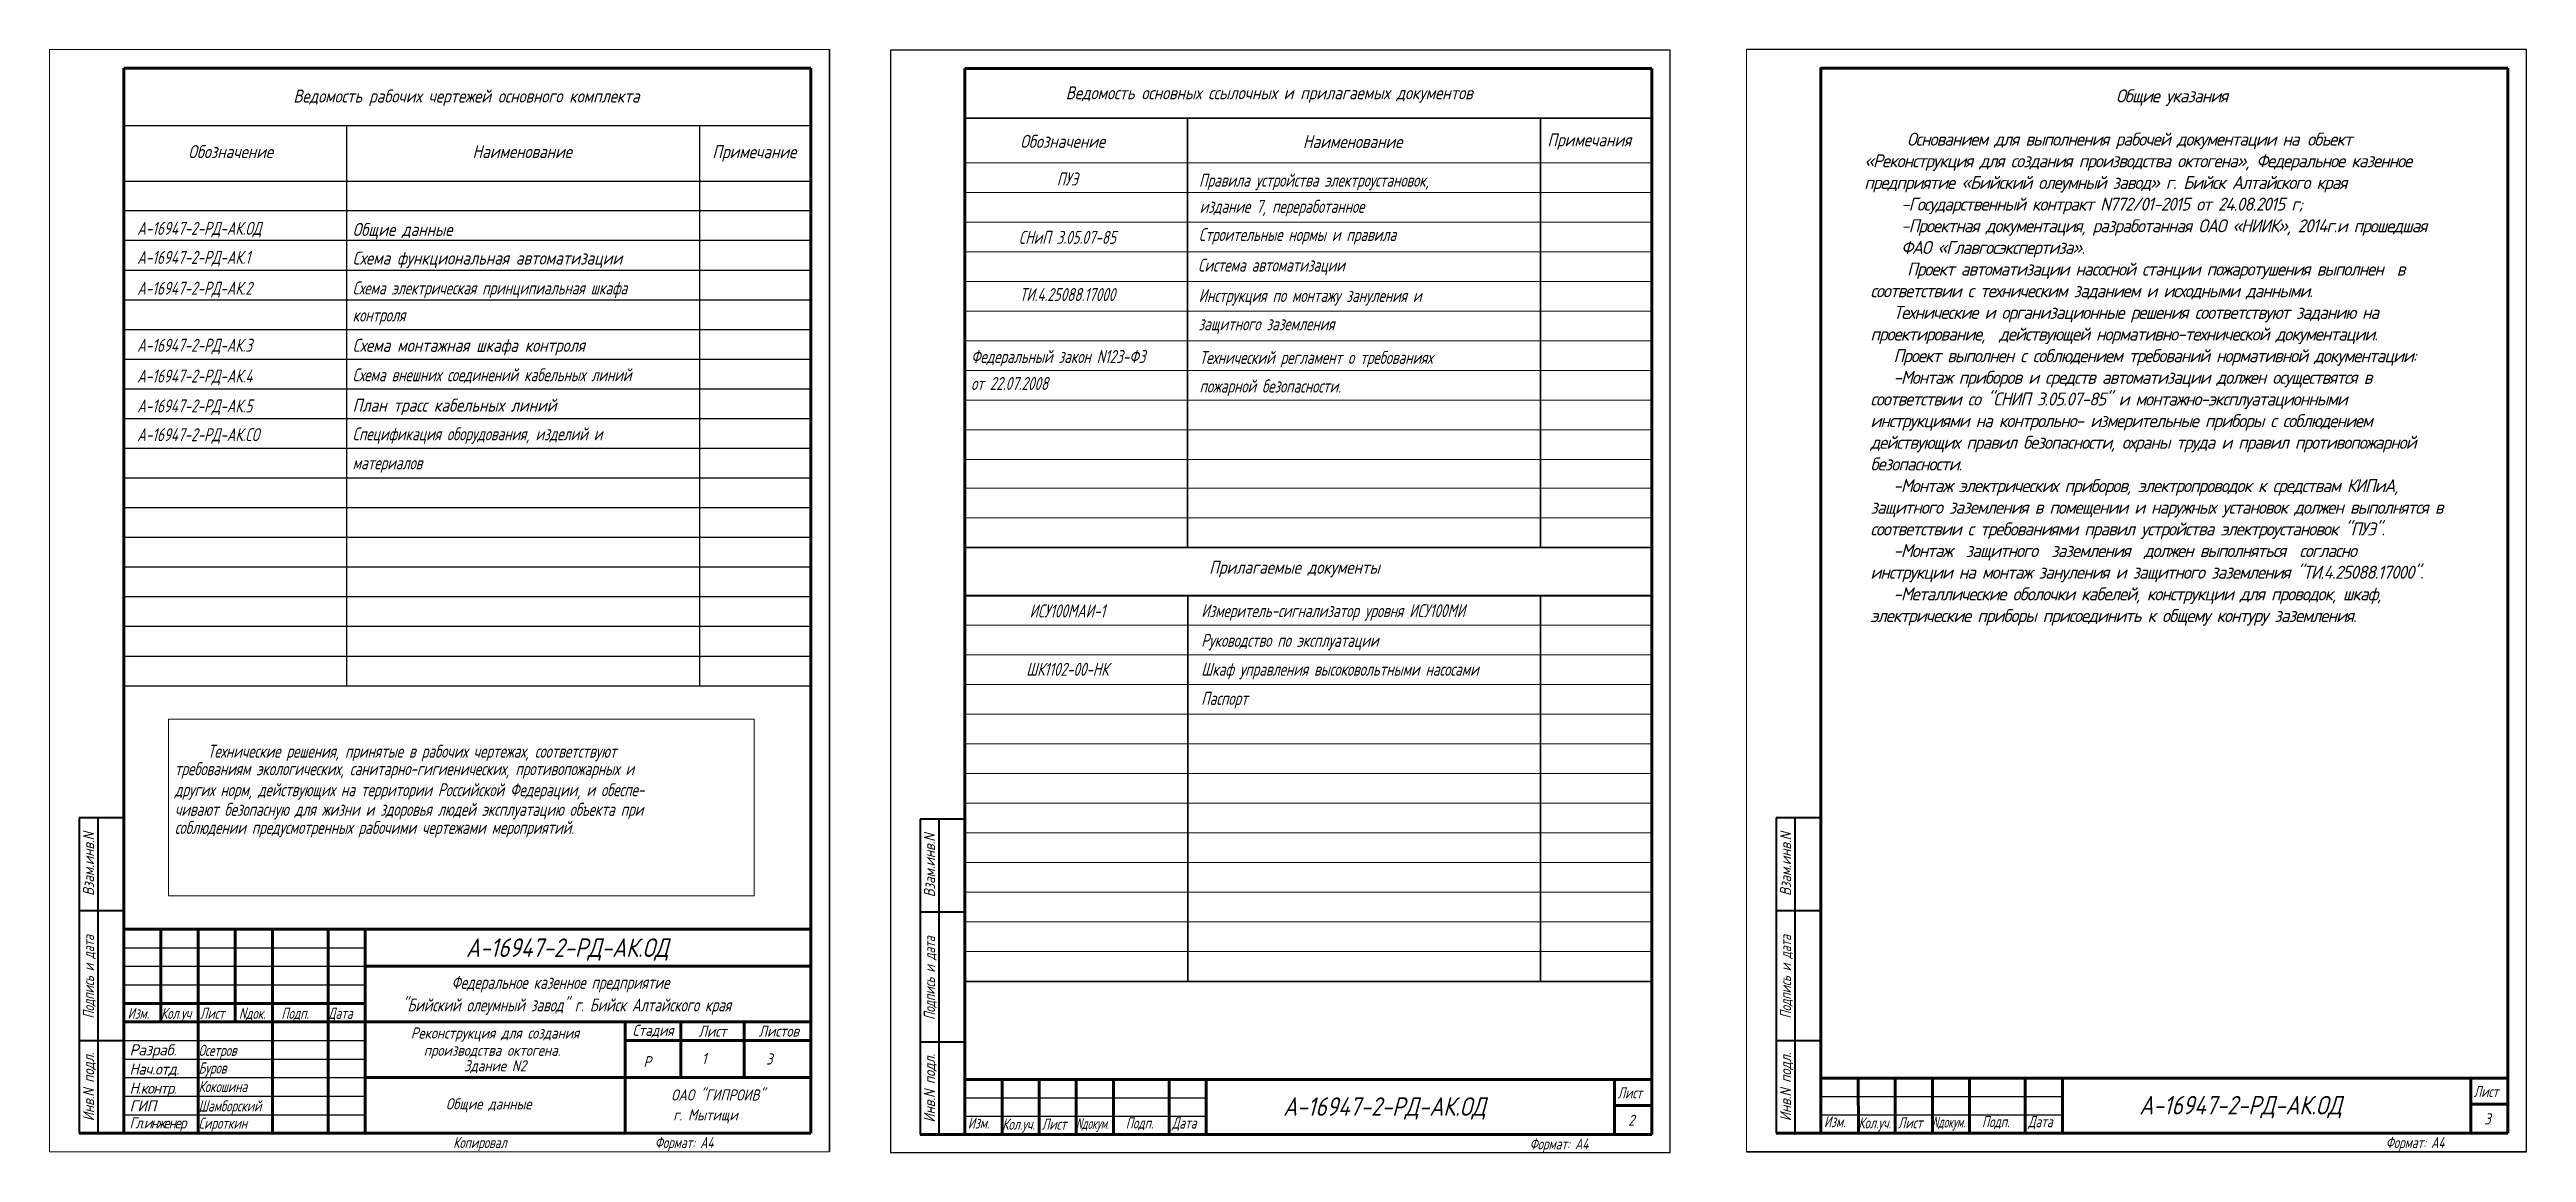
# Model space of a CAD drawing. Header units: millimetres. Extents: x 152217 to 562659, y 54507 to 219294.
# Drawn here: x 555603 to 556270, y 218698 to 218995 of the extents above; entities that cross this region are included whole.
import ezdxf
from ezdxf.enums import TextEntityAlignment as Align

# ---------------------------------------------------------------- set-up
doc = ezdxf.new("R2010")
doc.units = ezdxf.units.MM
doc.layers.get('0').update_dxf_attribs({"lineweight": 18})
for name, color, linetype, lineweight in [('Рамка толстая', 7, 'Continuous', 60), ('Рамка тонкая', 5, 'Continuous', 25), ('Текст_КИП', 2, 'Continuous', 25), ('тонкий', 5, 'Continuous', 25)]:
    doc.layers.add(name, color=color, linetype=linetype, lineweight=lineweight)
doc.layers.add('текст', color=1, linetype='Continuous')
doc.layers.add('Текст.', color=51, linetype='Continuous')
doc.styles.get("Standard").update_dxf_attribs({"font": 'simplex.shx', "width": 0.6, "oblique": 15})

msp = doc.modelspace()

# ---------------------------------------------------------------- texts
at = {"color": 7, "lineweight": 35, "oblique": 15, "width": 0.8}
for s, p in [('Ведомость рабочих чертежей основного комплекта', (555715.4526, 218981.9842)), ('Обозначение', (555651.9526, 218967.4842)), ('Наименование', (555730.4526, 218967.4842)), ('Примечание', (555792.9526, 218966.9842))]:
    msp.add_text(s, height=3.5, dxfattribs=at).set_placement(p, align=Align.MIDDLE)
at = {"lineweight": 30, "oblique": 15, "width": 0.8}
for s, p in [('Ведомость основных ссылочных и прилагаемых документов', (555876.8417, 218981.5739)), ('Обозначение', (555864.5924, 218968.4941)), ('Наименование', (555940.6986, 218968.4297)), ('Примечания', (556006.5274, 218968.8956))]:
    msp.add_text(s, height=3.5, dxfattribs=at).set_placement(p)
at = {"oblique": 15, "width": 0.7}
for s, p in [('ПУЭ', (555877.2669, 218958.3478)), ('СНиП 3.05.07-85', (555877.2669, 218942.6197)), ('ТИ.4.25088.17000', (555877.2669, 218927.2185)), ('ИСУ100МАИ-1', (555877.2669, 218841.9691)), ('ШК1102-00-НК', (555877.2669, 218826.2499))]:
    msp.add_text(s, height=3.5, dxfattribs=at).set_placement(p, align=Align.CENTER)
for s, p in [('Правила устройства электроустановок, ', (555912.7208, 218958.021)), (' издание 7, переработанное', (555911.2778, 218950.9703)), ('Строительные нормы и правила', (555912.6982, 218943.3805)), ('Система автоматизации', (555912.4817, 218935.1551)), ('Инструкция по монтажу зануления и', (555912.6457, 218926.9505)), ('защитного заземления ', (555912.5799, 218919.3072)), ('Измеритель-сигнализатор уровня ИСУ100МИ', (555913.3201, 218842.0414)), ('Руководство по эксплуатации', (555913.3201, 218834.0414)), ('Шкаф управления высоковольтными насосами', (555913.3201, 218826.2499)), ('Паспорт', (555913.3201, 218818.4007))]:
    msp.add_text(s, height=3.5, dxfattribs=at).set_placement(p)
at = {"color": 7, "oblique": 15, "width": 0.7}
for s, p in [('Федеральный закон N123-ФЗ', (555851.348, 218910.5113)), ('Технический регламент о требованиях', (555912.85, 218910.2632)), ('от 22.07.2008 ', (555851.348, 218903.2497)), ('пожарной безопасности.', (555912.85, 218902.5555))]:
    msp.add_text(s, height=3.5, dxfattribs=at).set_placement(p)
at = {"lineweight": 35, "oblique": 15, "width": 0.8}
msp.add_text('Прилагаемые документы', height=3.5, dxfattribs=at).set_placement((555915.4683, 218853.7299))
at = {"color": 2, "oblique": 15, "width": 0.7}
for s, p in [('требованиям экологических, санитарно-гигиенических, противопожарных и ', (555636.9238, 218799.4508)), ('Технические решения, принятые в рабочих чертежах, соответствуют', (555645.781, 218804.1716)), ('других норм, действующих на территории Российской Федерации, и обеспе-', (555636.9238, 218793.7895)), ('чивают безопасную для жизни и здоровья людей эксплуатацию объекта при', (555636.9238, 218788.5044)), ('соблюдении предусмотренных рабочими чертежами мероприятий.', (555636.9238, 218783.631))]:
    msp.add_text(s, height=3.5, dxfattribs=at).set_placement(p)
at = {"color": 2, "oblique": 15}
for s, width, p in [('Взам.инв.N', 0.8, (555615.2026, 218775.4842)), ('Взам.инв.N', 0.8, (555841.6366, 218775.127)), ('Взам.инв.N', 0.8, (556072.1755, 218775.4893)), ('Подпись и дата', 0.7, (555615.2026, 218745.1283)), ('Подпись и дата', 0.7, (555841.6366, 218744.7711)), ('Подпись и дата', 0.7, (556072.1755, 218745.1334)), ('Инв.N подл.', 0.8, (555615.2026, 218715.4842)), ('Инв.N подл.', 0.8, (555841.6366, 218715.127)), ('Инв.N подл.', 0.8, (556072.1755, 218715.4893))]:
    msp.add_text(s, height=3, rotation=90, dxfattribs=dict(at, width=width)).set_placement(p, align=Align.CENTER)
at = {"color": 3, "oblique": 15, "width": 0.7}
for s, p in [('Изм.', (555624.2058, 218733.8102)), ('Кол.уч', (555633.2058, 218733.8102)), ('Лист', (555643.7058, 218733.8102)), ('Nдок.', (555654.2058, 218733.8102)), ('Подп.', (555665.6147, 218733.8102)), ('Дата', (555678.2026, 218733.8102))]:
    msp.add_text(s, height=3, dxfattribs=at).set_placement(p)
at = {"color": 3, "oblique": 15, "width": 0.8}
for s, p in [('Стадия', (555765.7026, 218730.4842)), ('Лист', (555781.7026, 218730.4842)), ('Листов', (555799.5545, 218730.5187))]:
    msp.add_text(s, height=3, dxfattribs=at).set_placement(p, align=Align.MIDDLE)
at = {"color": 2, "oblique": 15, "width": 0.7}
for s, p in [('Копировал', (555719.0826, 218700.0839)), ('Формат: А4', (555774.0826, 218700.0839)), ('Формат: А4', (556240.1797, 218700.0839)), ('Формат: А4', (556009.6408, 218699.7216))]:
    msp.add_text(s, height=3, dxfattribs=at).set_placement(p, align=Align.MIDDLE)
at = {"color": 7, "insert": (556089.3772, 218984.2489), "char_height": 3.5, "attachment_point": 1}
msp.add_mtext_dynamic_manual_height_columns('\\pi66.132,l4.1416;{\\W0.9;\\T0.9;Общие указания\\P\\pi6.1978;\\P\\pi9.9313,l2.4792;^I\\C256;Основанием для выполнения рабочей документации на\\W1;\\T1; \\W0.9;\\T0.9;объект «Реконструкция для создания производства октогена», Федеральное казенное предприятие «Бийский олеумный завод» г.\\~Бийск Алтайского края \\P-Государственный контракт N772/01-2015 от 24.08.2015 г; \\P\\pi0,l12.41;-Проектная документация, разработанная ОАО «НИИК», 2014г.и прошедшая ФАО «Главгосэкспертиза».\\P\\pl4.1416;\\C7;^IПроект автоматизации насосной станции пожаротушения выполнен  в соответствии с техническим заданием и исходными данными. \\P\\pi6.1978;Технические и организационные решения соответствуют заданию на проектирование,  действующей нормативно-технической документации.\\PПроект выполнен с соблюдением требований нормативной документации:\\P-Монтаж приборов и средств автоматизации должен осуществятся в соответствии со "СНИП 3.05.07-85" и монтажно-эксплуатационными инструкциями на контрольно- измерительные приборы с соблюдением действующих правил безопасности, охраны труда и правил противопожарной безопасности.\\P-Монтаж электрических приборов, электропроводок к средствам КИПиА, защитного заземления в помещении и наружных установок должен выполнятся в соответствии с требованиями правил устройства электроустановок "ПУЭ".  \\P-Монтаж  защитного  заземления  должен выполняться  согласно  инструкции на монтаж зануления и защитного заземления "ТИ.4.25088.17000".\\P-Металлические оболочки кабелей, конструкции для проводок, шкаф, электрические приборы присоединить к общему контуру заземления.}', width=171.412045, gutter_width=17.5, heights=[0], dxfattribs=at)
at = {"layer": 'текст', "color": 3, "oblique": 15}
for s, width, p in [('Лист', 0.7, (556025.4485, 218712.3734)), ('Лист', 0.7, (556255.9874, 218712.7357)), ('Изм.', 0.7, (555850.4685, 218704.2502)), ('Кол.уч.', 0.7, (555859.7273, 218703.9216)), ('Лист', 0.7, (555870.3856, 218703.9605)), ('Nдокум.', 0.6, (555879.5923, 218704.1352)), ('Подп.', 0.7, (555893.0021, 218704.2502)), ('Дата', 0.7, (555905.4372, 218704.2502)), ('Изм.', 0.7, (556081.0074, 218704.6125)), ('Кол.уч.', 0.7, (556090.2662, 218704.2839)), ('Лист', 0.7, (556100.9245, 218704.3228)), ('Nдокум.', 0.6, (556110.1312, 218704.4975)), ('Подп.', 0.7, (556123.5411, 218704.6125)), ('Дата', 0.7, (556135.9761, 218704.6125))]:
    msp.add_text(s, height=3, dxfattribs=dict(at, width=width)).set_placement(p)
at = {"layer": 'текст', "char_height": 3, "width": 19, "attachment_point": 4}
for s, insert in [('{\\W0.95;\\T0.95;Разраб.}', (555624.7296, 218725.0571)), ('{\\W0.9;\\T0.95;Нач.отд.}', (555624.7296, 218720.0571)), ('{\\W0.9;\\T0.9;Н.контр.}', (555624.7296, 218714.7263)), ('{\\W0.95;\\T0.95;ГИП}', (555624.7296, 218710.3647)), ('{\\W0.8;\\T0.85;Гл.инженер}', (555624.7296, 218705.3647))]:
    msp.add_mtext(s, dxfattribs=dict(at, insert=insert))
at = {"layer": 'Текст.', "color": 2, "oblique": 15, "width": 0.8}
for s, p in [('2', (556029.1201, 218704.9879)), ('3', (556259.659, 218705.3502))]:
    msp.add_text(s, height=3, dxfattribs=at).set_placement(p, align=Align.CENTER)
at = {"layer": 'Текст_КИП', "oblique": 15}
for s, height, width, p in [('А-16947-2-РД-АК.ОД ', 3.5, 0.7, (555626.8135, 218945.0524)), ('Общие данные', 3.5, 0.8, (555684.8135, 218944.7526)), ('А-16947-2-РД-АК.1 ', 3.5, 0.7, (555626.8135, 218937.219)), ('Схема функциональная автоматизации ', 3.5, 0.8, (555684.8135, 218937.0487)), ('Схема электрическая принципиальная шкафа', 3.5, 0.7, (555684.8135, 218928.9876)), ('контроля', 3.5, 0.7, (555684.8135, 218921.692)), ('А-16947-2-РД-АК.3 ', 3.5, 0.7, (555626.8135, 218913.5496)), ('Схема монтажная шкафа контроля', 3.5, 0.8, (555684.8135, 218913.53)), ('А-16947-2-РД-АК.4 ', 3.5, 0.7, (555626.8135, 218905.2526)), ('Схема внешних соединений кабельных линий ', 3.5, 0.7, (555684.8135, 218905.5945)), ('План трасс кабельных линий ', 3.5, 0.8, (555684.8135, 218897.4014)), ('Спецификация оборудования, изделий и', 3.5, 0.7, (555684.8135, 218889.6818)), ('материалов', 3.5, 0.7, (555684.8135, 218881.866)), ('Федеральное казенное предприятие', 3.5, 0.7, (555711.4003, 218741.8813)), ('"Бийский олеумный завод" г. Бийск Алтайского края ', 3.5, 0.7, (555698.1159, 218735.8045)), ('Буров', 3, 0.7, (555643.3319, 218719.0625)), ('Осетров', 3, 0.7, (555643.3319, 218723.8246)), ('Кокошина', 3, 0.7, (555643.3319, 218714.0625)), ('ОАО "ГИПРОИВ"', 3, 0.8, (555770.5982, 218711.7961)), ('Шамборский', 3, 0.7, (555643.3319, 218708.8467)), ('Общие данные', 3, 0.8, (555709.9424, 218709.4116)), ('г. Мытищи', 3, 0.8, (555771.1557, 218706.4383)), ('Сироткин', 3, 0.7, (555643.3319, 218704.2036))]:
    msp.add_text(s, height=height, dxfattribs=dict(at, width=width)).set_placement(p)
at = {"layer": 'Текст_КИП', "ltscale": 0.02, "oblique": 15}
for s, height, width, p in [('А-16947-2-РД-АК.2', 3.5, 0.7, (555626.8135, 218928.9138)), ('А-16947-2-РД-АК.5', 3.5, 0.7, (555626.8135, 218897.2055)), ('А-16947-2-РД-АК.СО', 3.5, 0.7, (555626.8135, 218889.4604)), ('А-16947-2-РД-АК.ОД', 5, 0.8, (555715.3265, 218750.4908)), ('А-16947-2-РД-АК.ОД', 5, 0.8, (555935.3741, 218707.6877)), ('А-16947-2-РД-АК.ОД', 5, 0.8, (556165.913, 218708.0501))]:
    msp.add_text(s, height=height, dxfattribs=dict(at, width=width)).set_placement(p)
at = {"layer": 'Текст_КИП', "oblique": 15, "width": 0.8}
for s, p in [('Реконструкция для создания', (555723.1554, 218728.4947)), ('производства октогена. ', (555723.1554, 218723.8408)), ('Здание N2', (555723.1554, 218719.6806))]:
    msp.add_text(s, height=3, dxfattribs=at).set_placement(p, align=Align.CENTER)
at = {"layer": 'Текст_КИП', "lineweight": -3, "oblique": 15, "width": 0.8}
for s, p in [('Р', (555763.1142, 218720.7725)), ('1', (555778.8337, 218721.6132)), ('3', (555796.1341, 218721.4977))]:
    msp.add_text(s, height=3, dxfattribs=at).set_placement(p)

# ---------------------------------------------------------------- linework, layer by layer
at = {"color": 1}
for p, q in [((555603.1977, 218994.9876), (555603.1977, 218697.9876)), ((555603.1977, 218697.9876), (555603.1977, 218994.9876)), ((555603.1977, 218994.9876), (555603.1977, 218697.9876)), ((555603.1977, 218994.9876), (555813.1977, 218994.9876)), ((556060.1752, 218994.9876), (556060.1752, 218697.9876)), ((555813.1977, 218697.9876), (555603.1977, 218697.9876))]:
    msp.add_line(p, q, dxfattribs=at)
at = {"color": 1, "lineweight": 25}
for p, q in [((555813.1977, 218697.9876), (555813.1977, 218994.9876)), ((555813.1977, 218994.9876), (555813.1977, 218697.9876)), ((555813.1977, 218994.9876), (555813.1977, 218697.9876)), ((556270.1752, 218994.9876), (556060.1752, 218994.9876)), ((556270.1752, 218697.9876), (556270.1752, 218994.9876)), ((556270.1752, 218697.9876), (556060.1752, 218697.9876)), ((556060.1752, 218697.9876), (556270.1752, 218697.9876))]:
    msp.add_line(p, q, dxfattribs=at)
at = {"lineweight": 35}
for p, q in [((555849.6273, 218976.4863), (556034.6273, 218976.4863)), ((555909.6271, 218976.4863), (555909.6271, 218860.7956)), ((556004.7057, 218976.4863), (556004.7057, 218860.7956)), ((555849.6272, 218860.7956), (556034.6272, 218860.7956)), ((555849.6272, 218847.9174), (556034.6272, 218847.9174)), ((555909.6787, 218847.9174), (555909.6787, 218743.9174)), ((556004.7056, 218847.9174), (556004.7056, 218743.9174)), ((555849.6272, 218743.9174), (556034.6272, 218743.9174))]:
    msp.add_line(p, q, dxfattribs=at)
at = {"color": 7, "lineweight": 30}
for p, q in [((555623.2026, 218974.4842), (555808.2026, 218974.4842)), ((555683.2026, 218974.4842), (555683.2026, 218823.4842)), ((555778.2026, 218974.4842), (555778.2026, 218823.4842)), ((555623.2026, 218959.4842), (555808.2026, 218959.4842))]:
    msp.add_line(p, q, dxfattribs=at)
for p, q in [((555849.6273, 218964.4863), (556034.6273, 218964.4863)), ((555849.6273, 218964.4863), (556034.6273, 218964.4863)), ((555849.6273, 218956.4863), (556034.6273, 218956.4863)), ((555849.6273, 218948.4863), (556034.6273, 218948.4863)), ((555849.6273, 218940.4863), (556034.6273, 218940.4863)), ((555849.6273, 218932.4863), (556034.6273, 218932.4863)), ((555849.6273, 218924.4863), (556034.6273, 218924.4863)), ((555849.6273, 218916.4863), (556034.6273, 218916.4863)), ((555849.6273, 218908.4863), (556034.6273, 218908.4863)), ((555849.6273, 218900.4863), (556034.6273, 218900.4863)), ((555849.6273, 218892.4863), (556034.6273, 218892.4863)), ((555849.6273, 218884.4863), (556034.6273, 218884.4863)), ((555849.6272, 218876.7956), (556034.6272, 218876.7956)), ((555849.6272, 218868.7956), (556034.6272, 218868.7956)), ((555849.6272, 218860.7956), (556034.6272, 218860.7956)), ((555849.6272, 218860.7956), (556034.6272, 218860.7956)), ((555849.6272, 218847.9174), (556034.6272, 218847.9174)), ((555849.6272, 218847.7089), (556034.6272, 218847.7089)), ((555849.6272, 218839.9174), (556034.6272, 218839.9174)), ((555849.6272, 218831.9174), (556034.6272, 218831.9174)), ((555849.6272, 218823.9174), (556034.6272, 218823.9174)), ((555849.6272, 218815.9174), (556034.6272, 218815.9174)), ((555849.6272, 218807.9174), (556034.6272, 218807.9174)), ((555849.6272, 218799.9174), (556034.6272, 218799.9174)), ((555849.6272, 218791.9174), (556034.6272, 218791.9174)), ((555849.6272, 218783.9174), (556034.6272, 218783.9174)), ((555849.6272, 218775.9174), (556034.6272, 218775.9174)), ((555849.6272, 218767.9174), (556034.6272, 218767.9174)), ((555849.6272, 218759.9174), (556034.6272, 218759.9174)), ((555849.6272, 218751.9174), (556034.6272, 218751.9174))]:
    msp.add_line(p, q)
at = {"color": 7, "lineweight": 40}
for p, q in [((555611.2026, 218787.9842), (555611.2026, 218702.9842)), ((555623.2026, 218787.9842), (555611.2026, 218787.9842)), ((555616.2026, 218787.9842), (555616.2026, 218702.9842)), ((555837.6366, 218787.627), (555837.6366, 218702.627)), ((555849.6366, 218787.627), (555837.6366, 218787.627)), ((555842.6366, 218787.627), (555842.6366, 218702.627)), ((556068.1755, 218787.9893), (556068.1755, 218702.9893)), ((556080.1755, 218787.9893), (556068.1755, 218787.9893)), ((556073.1755, 218787.9893), (556073.1755, 218702.9893)), ((555611.2026, 218762.9842), (555623.2026, 218762.9842)), ((555837.6366, 218762.627), (555849.6366, 218762.627)), ((556068.1755, 218762.9893), (556080.1755, 218762.9893)), ((555611.2026, 218727.9842), (555623.2026, 218727.9842)), ((555837.6366, 218727.627), (555849.6366, 218727.627)), ((556068.1755, 218727.9893), (556080.1755, 218727.9893)), ((555611.2026, 218702.9842), (555623.2026, 218702.9842)), ((555837.6366, 218702.627), (555849.6366, 218702.627)), ((556068.1755, 218702.9893), (556080.1755, 218702.9893))]:
    msp.add_line(p, q, dxfattribs=at)
at = {"color": 7}
for p, q in [((555623.2026, 218737.9842), (555688.2026, 218737.9842)), ((555623.2026, 218732.9842), (555688.2026, 218732.9842)), ((555688.2026, 218717.9842), (555808.2026, 218717.9842))]:
    msp.add_line(p, q, dxfattribs=at)
msp.add_lwpolyline([(555635.2026, 218814.5571), (555792.9773, 218814.5571), (555792.9773, 218766.9274), (555635.2026, 218766.9274)], close=True, dxfattribs=at)
at = {"layer": 'Рамка толстая', "color": 7}
for p, q in [((555808.2026, 218989.9842), (555623.2026, 218989.9842)), ((555623.2026, 218989.9842), (555623.2026, 218702.9842)), ((555623.2026, 218989.9842), (555623.2026, 218702.9842)), ((555623.2026, 218989.9842), (555808.2026, 218989.9842)), ((555808.2026, 218989.9842), (555808.1232, 218989.9842)), ((555808.2026, 218702.9842), (555808.2026, 218989.9842)), ((555808.2026, 218989.9842), (555808.2026, 218702.9842)), ((556080.1755, 218702.9893), (556080.1752, 218990.1575)), ((556080.1752, 218989.9425), (556265.1752, 218989.9426)), ((556265.1752, 218989.9417), (556265.166, 218702.9833)), ((555808.2026, 218757.9842), (555623.2026, 218757.9842)), ((555623.2026, 218757.9842), (555623.2026, 218702.9842)), ((555808.2026, 218757.9842), (555623.2026, 218757.9842)), ((555623.2026, 218757.9842), (555623.2026, 218702.9842)), ((555633.2026, 218757.9842), (555633.2026, 218732.9842)), ((555643.2026, 218757.9842), (555643.2026, 218702.9842)), ((555653.2026, 218757.9842), (555653.2026, 218732.9842)), ((555663.2026, 218757.9842), (555663.2026, 218702.9842)), ((555678.2026, 218757.9842), (555678.2026, 218702.9842)), ((555688.2026, 218757.9842), (555688.2026, 218702.9842)), ((555849.6366, 218757.627), (555849.6366, 218702.627)), ((555849.6366, 218757.627), (555849.6366, 218702.627)), ((556080.1755, 218757.9893), (556080.1755, 218702.9893)), ((556080.1755, 218757.9893), (556080.1755, 218702.9893)), ((555688.2026, 218747.9842), (555808.2026, 218747.9842)), ((555623.2026, 218737.9842), (555688.2026, 218737.9842)), ((555623.2026, 218732.9842), (555808.2026, 218732.9842)), ((555758.2026, 218732.9842), (555758.2026, 218702.9842)), ((555773.2026, 218732.9842), (555773.2026, 218717.9842)), ((555790.2026, 218732.9842), (555790.2026, 218717.9842)), ((555758.2026, 218727.9842), (555808.2026, 218727.9842)), ((555688.2026, 218717.9842), (555808.2026, 218717.9842)), ((555849.7366, 218717.4866), (556034.6363, 218717.4866)), ((555859.7122, 218717.4866), (555859.7287, 218702.6462)), ((555869.6841, 218717.4866), (555869.6841, 218702.6572)), ((555879.6841, 218717.4866), (555879.6841, 218702.6572)), ((555889.6841, 218717.4866), (555889.6841, 218702.6794)), ((555904.6841, 218717.4866), (555904.6841, 218702.6961)), ((555914.6841, 218717.4866), (555914.6841, 218702.7072)), ((556024.6363, 218717.4866), (556024.6358, 218702.6214)), ((556080.2755, 218717.849), (556265.1752, 218717.849)), ((556090.2512, 218717.849), (556090.2676, 218703.0085)), ((556100.223, 218717.849), (556100.223, 218703.0195)), ((556110.223, 218717.849), (556110.223, 218703.0195)), ((556120.223, 218717.849), (556120.223, 218703.0417)), ((556135.223, 218717.849), (556135.223, 218703.0584)), ((556145.223, 218717.849), (556145.223, 218703.0695)), ((556255.1752, 218717.849), (556255.1748, 218702.9837)), ((556024.6363, 218710.4821), (556034.6363, 218710.4821)), ((556255.1752, 218710.8444), (556265.1752, 218710.8444)), ((555611.2026, 218702.9842), (555808.2026, 218702.9842)), ((556034.6363, 218702.621), (555837.6366, 218702.6272)), ((556265.1752, 218702.9833), (556068.1755, 218702.9895))]:
    msp.add_line(p, q, dxfattribs=at)
at = {"layer": 'Рамка толстая'}
for p, q in [((555849.6273, 218702.635), (555849.6271, 218989.8403)), ((555849.6271, 218989.8401), (556034.6271, 218989.8403)), ((556034.6271, 218989.8403), (556034.6271, 218702.621))]:
    msp.add_line(p, q, dxfattribs=at)
at = {"layer": 'Рамка тонкая'}
for p, q in [((555829.6271, 218994.8403), (555829.6271, 218697.8403)), ((556039.6271, 218994.8403), (555829.6271, 218994.8403)), ((556039.6271, 218697.8403), (556039.6271, 218994.8403)), ((555829.6271, 218697.8403), (556039.6271, 218697.8403))]:
    msp.add_line(p, q, dxfattribs=at)
at = {"layer": 'Рамка тонкая', "color": 7}
for p, q in [((555849.6841, 218717.547), (555914.6841, 218717.547)), ((556080.223, 218717.9093), (556145.223, 218717.9093)), ((555849.6841, 218712.547), (555914.6841, 218712.547)), ((556080.223, 218712.9093), (556145.223, 218712.9093)), ((555849.6841, 218707.547), (555914.6841, 218707.547)), ((556080.223, 218707.9093), (556145.223, 218707.9093))]:
    msp.add_line(p, q, dxfattribs=at)
at = {"layer": 'тонкий', "color": 7}
for p, q in [((555808.2026, 218951.4842), (555623.2026, 218951.4842)), ((555808.2026, 218943.4842), (555623.2026, 218943.4842)), ((555808.2026, 218935.4842), (555623.2026, 218935.4842)), ((555808.2026, 218927.4842), (555623.2026, 218927.4842)), ((555808.2026, 218919.4842), (555623.2026, 218919.4842)), ((555808.2026, 218911.4842), (555623.2026, 218911.4842)), ((555808.2026, 218903.4842), (555623.2026, 218903.4842)), ((555808.2026, 218895.4842), (555623.2026, 218895.4842)), ((555808.2026, 218887.4842), (555623.2026, 218887.4842)), ((555808.2026, 218879.4842), (555623.2026, 218879.4842)), ((555808.2026, 218871.4842), (555623.2026, 218871.4842)), ((555808.2026, 218863.4842), (555623.2026, 218863.4842)), ((555808.2026, 218855.4842), (555623.2026, 218855.4842)), ((555808.2026, 218847.4842), (555623.2026, 218847.4842)), ((555808.2026, 218839.4842), (555623.2026, 218839.4842)), ((555808.2026, 218831.4842), (555623.2026, 218831.4842)), ((555808.2026, 218823.4842), (555623.2026, 218823.4842)), ((555623.2026, 218752.9842), (555688.2026, 218752.9842)), ((555623.2026, 218747.9842), (555688.2026, 218747.9842)), ((555623.2026, 218742.9842), (555688.2026, 218742.9842)), ((555623.2026, 218727.9842), (555688.2026, 218727.9842)), ((555623.2026, 218727.9842), (555688.2026, 218727.9842)), ((555623.2026, 218722.9842), (555688.2026, 218722.9842)), ((555623.2026, 218722.9842), (555688.2026, 218722.9842)), ((555623.2026, 218717.9842), (555688.2026, 218717.9842)), ((555623.2026, 218717.9842), (555688.2026, 218717.9842)), ((555623.2026, 218712.9842), (555688.2026, 218712.9842)), ((555623.2026, 218712.9842), (555688.2026, 218712.9842)), ((555623.2026, 218707.9842), (555688.2026, 218707.9842)), ((555623.2026, 218707.9842), (555688.2026, 218707.9842))]:
    msp.add_line(p, q, dxfattribs=at)

msp.set_redraw_order([(e.dxf.handle, doc.entitydb.next_handle()) for e in msp.query("TEXT MTEXT ATTDEF DIMENSION ARC_DIMENSION")])  # texts and dimensions are drawn at this point

doc.saveas('drawing.dxf')
